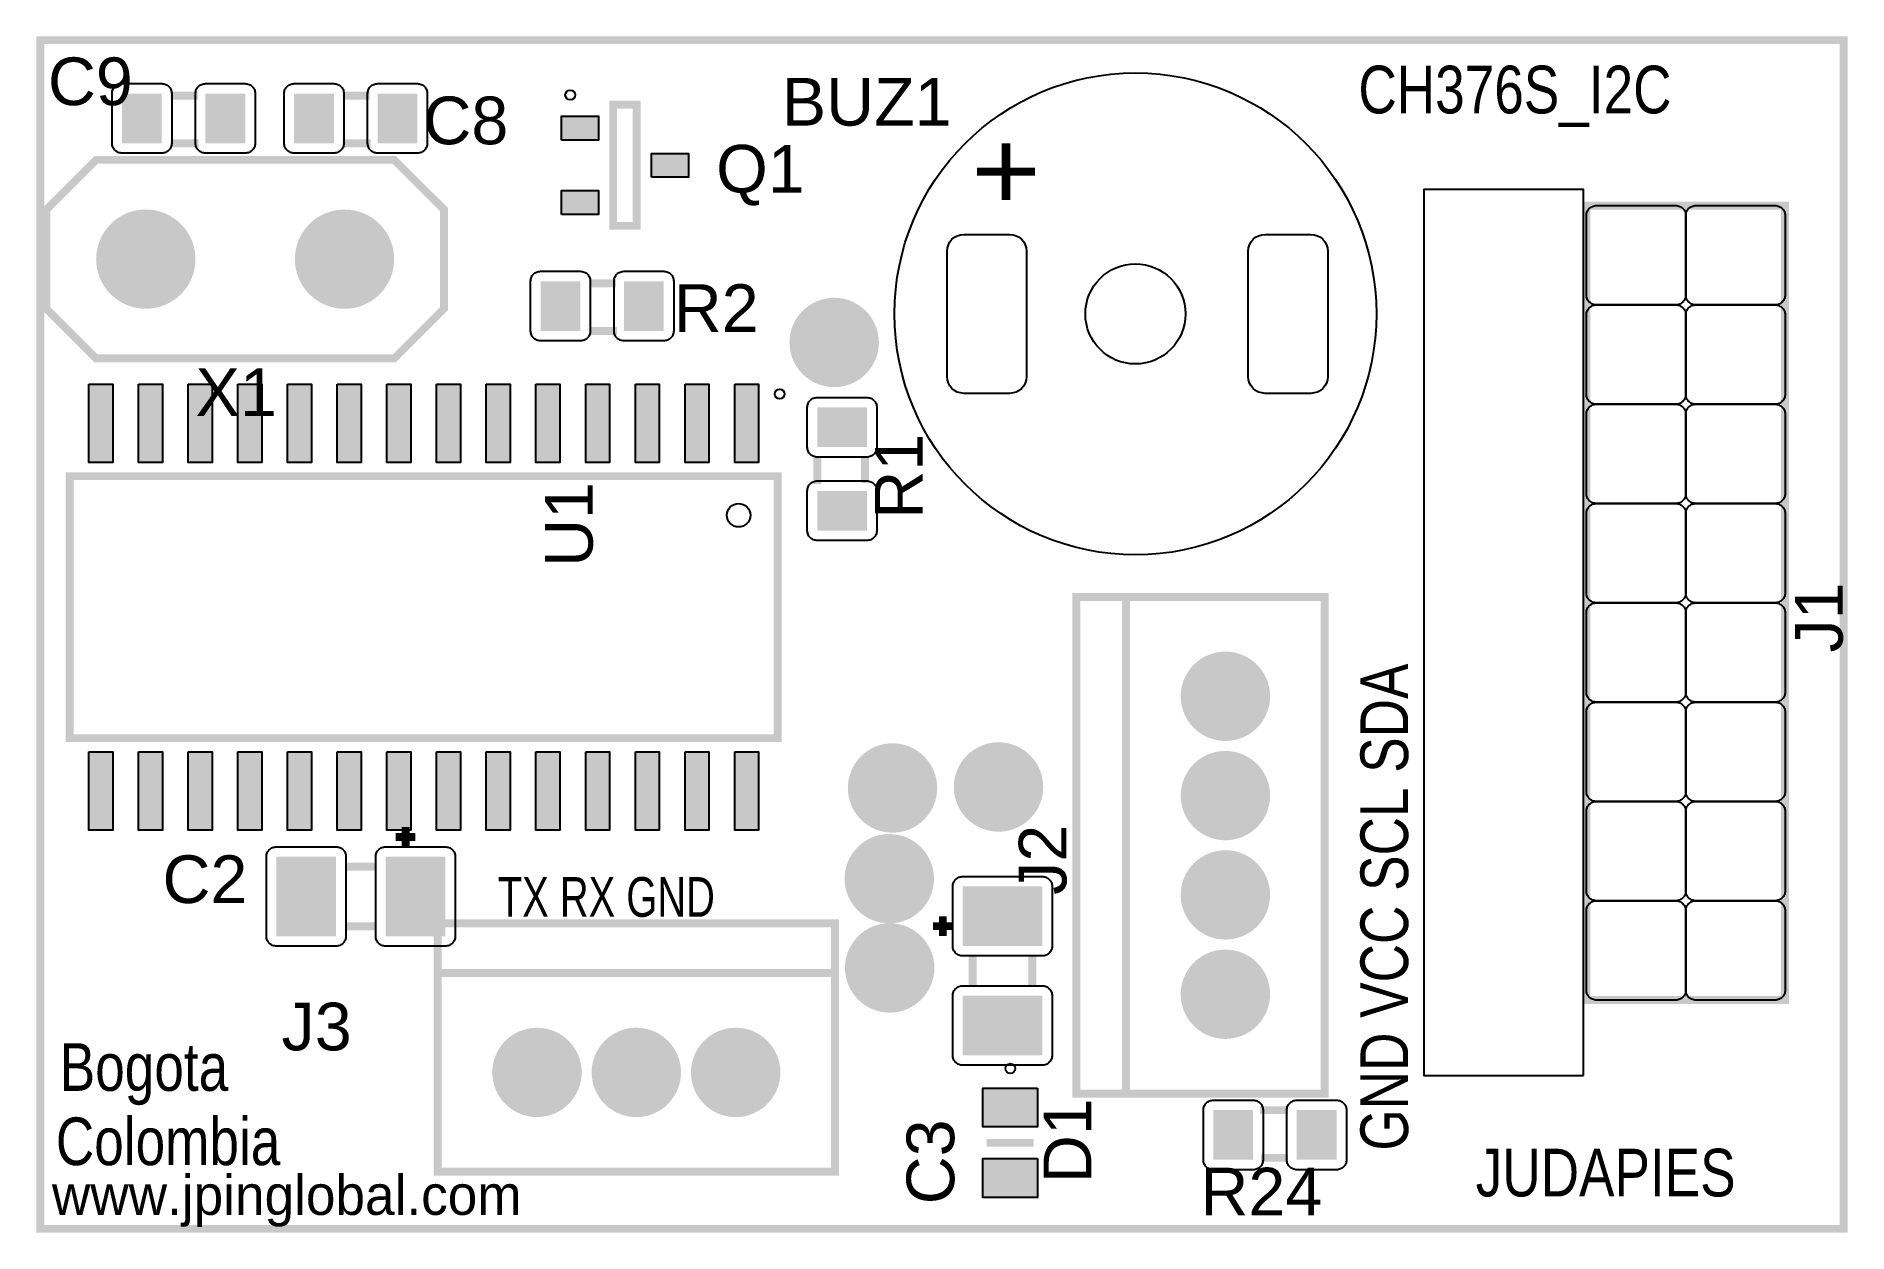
# Model space of a CAD drawing. Header units: inches. Extents: x -0.91 to 0.91, y -0.6 to 0.6.
import ezdxf

# ---------------------------------------------------------------- set-up
doc = ezdxf.new("R2010")
doc.units = ezdxf.units.IN
doc.layers.get('0').update_dxf_attribs({"linetype": 'CONTINUOUS'})

msp = doc.modelspace()

# ---------------------------------------------------------------- texts
for s, height, width, p in [('C9', 0.048, 1.041667, (-0.900402, 0.533)), ('C9', 0.048, 1.041667, (-0.900402, 0.533)), ('C9', 0.048, 1.041667, (-0.900402, 0.533)), ('CH376S_I2C', 0.048, 0.833333, (0.418622, 0.52474)), ('CH376S_I2C', 0.048, 0.833333, (0.418622, 0.52474)), ('CH376S_I2C', 0.048, 0.833333, (0.418622, 0.52474)), ('BUZ1', 0.048, 1.041667, (-0.161693, 0.512408)), ('BUZ1', 0.048, 1.041667, (-0.161693, 0.512408)), ('BUZ1', 0.048, 1.041667, (-0.161693, 0.512408)), ('C8', 0.048, 1.041667, (-0.522449, 0.49363)), ('C8', 0.048, 1.041667, (-0.522449, 0.49363)), ('C8', 0.048, 1.041667, (-0.522449, 0.49363)), ('Q1', 0.048, 1.041667, (-0.227835, 0.444976)), ('Q1', 0.048, 1.041667, (-0.227835, 0.444976)), ('Q1', 0.048, 1.041667, (-0.227835, 0.444976)), ('+', 0.08, 1.125, (0.028858, 0.427323)), ('+', 0.08, 1.125, (0.028858, 0.427323)), ('+', 0.08, 1.125, (0.028858, 0.427323)), ('R2', 0.048, 1.041667, (-0.27048, 0.304654)), ('R2', 0.048, 1.041667, (-0.27048, 0.304654)), ('R2', 0.048, 1.041667, (-0.27048, 0.304654)), ('X1', 0.048, 1.041667, (-0.75185, 0.219953)), ('X1', 0.048, 1.041667, (-0.75185, 0.219953)), ('X1', 0.048, 1.041667, (-0.75185, 0.219953)), ('C2', 0.048, 1.041667, (-0.785039, -0.270394)), ('C2', 0.048, 1.041667, (-0.785039, -0.270394)), ('C2', 0.048, 1.041667, (-0.785039, -0.270394)), ('TX RX GND', 0.04, 0.75, (-0.44752, -0.284265)), ('TX RX GND', 0.04, 0.75, (-0.44752, -0.284265)), ('TX RX GND', 0.04, 0.75, (-0.44752, -0.284265)), ('J3', 0.048, 1.041667, (-0.665236, -0.41874)), ('J3', 0.048, 1.041667, (-0.665236, -0.41874)), ('J3', 0.048, 1.041667, (-0.665236, -0.41874)), ('Bogota', 0.048, 0.833333, (-0.888465, -0.459512)), ('Bogota', 0.048, 0.833333, (-0.888465, -0.459512)), ('Bogota', 0.048, 0.833333, (-0.888465, -0.459512)), ('Colombia', 0.048, 0.833333, (-0.892402, -0.534315)), ('Colombia', 0.048, 0.833333, (-0.892402, -0.534315)), ('Colombia', 0.048, 0.833333, (-0.892402, -0.534315)), ('JUDAPIES', 0.048, 0.833333, (0.536732, -0.565811)), ('JUDAPIES', 0.048, 0.833333, (0.536732, -0.565811)), ('JUDAPIES', 0.048, 0.833333, (0.536732, -0.565811)), ('R24', 0.048, 1.041667, (0.259638, -0.584937)), ('R24', 0.048, 1.041667, (0.259638, -0.584937)), ('R24', 0.048, 1.041667, (0.259638, -0.584937))]:
    msp.add_text(s, height=height, dxfattribs=dict(width=width)).set_placement(p)
for s, width, p in [('R1', 1.041667, (-0.020063, 0.116661)), ('R1', 1.041667, (-0.020063, 0.116661)), ('R1', 1.041667, (-0.020063, 0.116661)), ('U1', 1.041667, (-0.351984, 0.06811)), ('U1', 1.041667, (-0.351984, 0.06811)), ('U1', 1.041667, (-0.351984, 0.06811)), ('J1', 1.041667, (0.90615, -0.01811)), ('J1', 1.041667, (0.90615, -0.01811)), ('J1', 1.041667, (0.90615, -0.01811)), ('GND VCC SCL SDA', 0.833333, (0.468685, -0.519685)), ('GND VCC SCL SDA', 0.833333, (0.468685, -0.519685)), ('GND VCC SCL SDA', 0.833333, (0.468685, -0.519685)), ('J2', 1.041667, (0.124764, -0.262205)), ('J2', 1.041667, (0.124764, -0.262205)), ('J2', 1.041667, (0.124764, -0.262205)), ('D1', 1.041667, (0.149787, -0.552461)), ('D1', 1.041667, (0.149787, -0.552461)), ('D1', 1.041667, (0.149787, -0.552461)), ('C3', 1.041667, (0.01185, -0.57374)), ('C3', 1.041667, (0.01185, -0.57374)), ('C3', 1.041667, (0.01185, -0.57374))]:
    msp.add_text(s, height=0.048, rotation=90, dxfattribs=dict(width=width)).set_placement(p)
msp.add_text('www.jpinglobal.com', height=0.04).set_placement((-0.896339, -0.58437))
msp.add_text('www.jpinglobal.com', height=0.04).set_placement((-0.896339, -0.58437))
msp.add_text('www.jpinglobal.com', height=0.04).set_placement((-0.896339, -0.58437))

# ---------------------------------------------------------------- blocks, each defined once
blk = doc.blocks.new('RPAD')
blk.add_trace([(-0.5, -0.5), (-0.5, 0.5), (0.5, -0.5), (0.5, 0.5)])
blk = doc.blocks.new('EPAD')
at = {"const_width": 0.5}
blk.add_lwpolyline([(-0.25, 0, 1), (0.25, 0, 1)], format="xyb", close=True, dxfattribs=at)

# ---------------------------------------------------------------- linework, layer by layer
for points, const_width in [([(-0.90815, -0.598425), (0.907189, -0.598425), (0.907189, 0.598425), (-0.90815, 0.598425), (-0.90815, -0.598425)], 0.008), ([(-0.90815, -0.598425), (0.907189, -0.598425), (0.907189, 0.598425), (-0.90815, 0.598425), (-0.90815, -0.598425)], 0.008), ([(-0.90815, -0.598425), (0.907189, -0.598425), (0.907189, 0.598425), (-0.90815, 0.598425), (-0.90815, -0.598425)], 0.008), ([(-0.776787, 0.542685), (-0.749787, 0.542685)], 0.008), ([(-0.776787, 0.542685), (-0.749787, 0.542685)], 0.008), ([(-0.776787, 0.542685), (-0.749787, 0.542685)], 0.008), ([(-0.603559, 0.542685), (-0.576559, 0.542685)], 0.008), ([(-0.603559, 0.542685), (-0.576559, 0.542685)], 0.008), ([(-0.603559, 0.542685), (-0.576559, 0.542685)], 0.008), ([(-0.331378, 0.411417), (-0.307756, 0.411417), (-0.307756, 0.533465), (-0.331378, 0.533465), (-0.331378, 0.411417)], 0.007874), ([(-0.331378, 0.411417), (-0.307756, 0.411417), (-0.307756, 0.533465), (-0.331378, 0.533465), (-0.331378, 0.411417)], 0.007874), ([(-0.331378, 0.411417), (-0.307756, 0.411417), (-0.307756, 0.533465), (-0.331378, 0.533465), (-0.331378, 0.411417)], 0.007874), ([(-0.776787, 0.494685), (-0.748787, 0.494685)], 0.008), ([(-0.776787, 0.494685), (-0.748787, 0.494685)], 0.008), ([(-0.776787, 0.494685), (-0.748787, 0.494685)], 0.008), ([(-0.603559, 0.494685), (-0.575559, 0.494685)], 0.008), ([(-0.603559, 0.494685), (-0.575559, 0.494685)], 0.008), ([(-0.603559, 0.494685), (-0.575559, 0.494685)], 0.008), ([(-0.55185, 0.277953), (-0.85185, 0.277953), (-0.90185, 0.327953), (-0.90185, 0.427953), (-0.85185, 0.477953), (-0.55185, 0.477953), (-0.50185, 0.427953), (-0.50185, 0.327953), (-0.55185, 0.277953)], 0.008), ([(-0.55185, 0.277953), (-0.85185, 0.277953), (-0.90185, 0.327953), (-0.90185, 0.427953), (-0.85185, 0.477953), (-0.55185, 0.477953), (-0.50185, 0.427953), (-0.50185, 0.327953), (-0.55185, 0.277953)], 0.008), ([(-0.55185, 0.277953), (-0.85185, 0.277953), (-0.90185, 0.327953), (-0.90185, 0.427953), (-0.85185, 0.477953), (-0.55185, 0.477953), (-0.50185, 0.427953), (-0.50185, 0.327953), (-0.55185, 0.277953)], 0.008), ([(0.64815, -0.36811), (0.84815, -0.36811), (0.84815, 0.43189), (0.64815, 0.43189), (0.64815, -0.36811)], 0.008), ([(0.64815, -0.36811), (0.84815, -0.36811), (0.84815, 0.43189), (0.64815, 0.43189), (0.64815, -0.36811)], 0.008), ([(0.64815, -0.36811), (0.84815, -0.36811), (0.84815, 0.43189), (0.64815, 0.43189), (0.64815, -0.36811)], 0.008), ([(-0.355528, 0.353709), (-0.328528, 0.353709)], 0.008), ([(-0.355528, 0.353709), (-0.328528, 0.353709)], 0.008), ([(-0.355528, 0.353709), (-0.328528, 0.353709)], 0.008), ([(-0.355528, 0.305709), (-0.327528, 0.305709)], 0.008), ([(-0.355528, 0.305709), (-0.327528, 0.305709)], 0.008), ([(-0.355528, 0.305709), (-0.327528, 0.305709)], 0.008), ([(-0.126063, 0.179661), (-0.126063, 0.151661)], 0.008), ([(-0.126063, 0.179661), (-0.126063, 0.151661)], 0.008), ([(-0.126063, 0.179661), (-0.126063, 0.151661)], 0.008), ([(-0.078063, 0.179661), (-0.078063, 0.152661)], 0.008), ([(-0.078063, 0.179661), (-0.078063, 0.152661)], 0.008), ([(-0.078063, 0.179661), (-0.078063, 0.152661)], 0.008), ([(-0.878425, 0.159449), (-0.878425, -0.104331), (-0.165827, -0.104331), (-0.165827, 0.159449), (-0.878425, 0.159449)], 0.007874), ([(-0.878425, 0.159449), (-0.878425, -0.104331), (-0.165827, -0.104331), (-0.165827, 0.159449), (-0.878425, 0.159449)], 0.007874), ([(-0.878425, 0.159449), (-0.878425, -0.104331), (-0.165827, -0.104331), (-0.165827, 0.159449), (-0.878425, 0.159449)], 0.007874), ([(0.134764, -0.462205), (0.384764, -0.462205), (0.384764, 0.037795), (0.134764, 0.037795), (0.134764, -0.462205)], 0.008), ([(0.134764, -0.462205), (0.384764, -0.462205), (0.384764, 0.037795), (0.134764, 0.037795), (0.134764, -0.462205)], 0.008), ([(0.134764, -0.462205), (0.384764, -0.462205), (0.384764, 0.037795), (0.134764, 0.037795), (0.134764, -0.462205)], 0.008), ([(0.184764, -0.462205), (0.184764, 0.037795)], 0.008), ([(0.184764, -0.462205), (0.184764, 0.037795)], 0.008), ([(0.184764, -0.462205), (0.184764, 0.037795)], 0.008), ([(-0.550433, -0.20378), (-0.530433, -0.20378)], 0.008), ([(-0.550433, -0.20378), (-0.530433, -0.20378)], 0.008), ([(-0.550433, -0.20378), (-0.530433, -0.20378)], 0.008), ([(-0.540433, -0.19378), (-0.540433, -0.21378)], 0.008), ([(-0.540433, -0.19378), (-0.540433, -0.21378)], 0.008), ([(-0.540433, -0.19378), (-0.540433, -0.21378)], 0.008), ([(-0.600433, -0.23378), (-0.570433, -0.23378)], 0.008), ([(-0.600433, -0.23378), (-0.570433, -0.23378)], 0.008), ([(-0.600433, -0.23378), (-0.570433, -0.23378)], 0.008), ([(-0.600433, -0.29378), (-0.570433, -0.29378)], 0.008), ([(-0.600433, -0.29378), (-0.570433, -0.29378)], 0.008), ([(-0.600433, -0.29378), (-0.570433, -0.29378)], 0.008), ([(-0.50815, -0.540945), (-0.10815, -0.540945), (-0.10815, -0.290945), (-0.50815, -0.290945), (-0.50815, -0.540945)], 0.008), ([(-0.50815, -0.540945), (-0.10815, -0.540945), (-0.10815, -0.290945), (-0.50815, -0.290945), (-0.50815, -0.540945)], 0.008), ([(-0.50815, -0.540945), (-0.10815, -0.540945), (-0.10815, -0.290945), (-0.50815, -0.290945), (-0.50815, -0.540945)], 0.008), ([(-0.009646, -0.293701), (0.010354, -0.293701)], 0.008), ([(-0.009646, -0.293701), (0.010354, -0.293701)], 0.008), ([(-0.009646, -0.293701), (0.010354, -0.293701)], 0.008), ([(0.000354, -0.303701), (0.000354, -0.283701)], 0.008), ([(0.000354, -0.303701), (0.000354, -0.283701)], 0.008), ([(0.000354, -0.303701), (0.000354, -0.283701)], 0.008), ([(0.030354, -0.353701), (0.030354, -0.323701)], 0.008), ([(0.030354, -0.353701), (0.030354, -0.323701)], 0.008), ([(0.030354, -0.353701), (0.030354, -0.323701)], 0.008), ([(0.090354, -0.353701), (0.090354, -0.323701)], 0.008), ([(0.090354, -0.353701), (0.090354, -0.323701)], 0.008), ([(0.090354, -0.353701), (0.090354, -0.323701)], 0.008), ([(-0.50815, -0.340945), (-0.10815, -0.340945)], 0.008), ([(-0.50815, -0.340945), (-0.10815, -0.340945)], 0.008), ([(-0.50815, -0.340945), (-0.10815, -0.340945)], 0.008), ([(0.347638, -0.478937), (0.319638, -0.478937)], 0.008), ([(0.347638, -0.478937), (0.319638, -0.478937)], 0.008), ([(0.347638, -0.478937), (0.319638, -0.478937)], 0.008), ([(0.09185, -0.511811), (0.044606, -0.511811)], 0.007874), ([(0.09185, -0.511811), (0.044606, -0.511811)], 0.007874), ([(0.09185, -0.511811), (0.044606, -0.511811)], 0.007874), ([(0.347638, -0.526937), (0.320638, -0.526937)], 0.008), ([(0.347638, -0.526937), (0.320638, -0.526937)], 0.008), ([(0.347638, -0.526937), (0.320638, -0.526937)], 0.008)]:
    msp.add_lwpolyline(points, dxfattribs=dict(const_width=const_width))
for points in [[(-0.825787, 0.554685), (-0.785787, 0.554685), (-0.784748, 0.554635), (-0.783743, 0.554486), (-0.782776, 0.554244), (-0.781852, 0.553913), (-0.780976, 0.553499), (-0.780152, 0.553004), (-0.779384, 0.552435), (-0.778678, 0.551794), (-0.778038, 0.551088), (-0.777469, 0.550321), (-0.776974, 0.549497), (-0.776559, 0.54862), (-0.776228, 0.547696), (-0.775986, 0.54673), (-0.775838, 0.545724), (-0.775787, 0.544685), (-0.775787, 0.494685), (-0.775838, 0.493646), (-0.775986, 0.492641), (-0.776228, 0.491674), (-0.776559, 0.49075), (-0.776974, 0.489873), (-0.777469, 0.489049), (-0.778038, 0.488282), (-0.778678, 0.487576), (-0.779384, 0.486935), (-0.780152, 0.486366), (-0.780976, 0.485871), (-0.781852, 0.485457), (-0.782776, 0.485126), (-0.783743, 0.484884), (-0.784748, 0.484735), (-0.785787, 0.484685), (-0.825787, 0.484685), (-0.826827, 0.484735), (-0.827832, 0.484884), (-0.828799, 0.485126), (-0.829723, 0.485457), (-0.830599, 0.485871), (-0.831423, 0.486366), (-0.832191, 0.486935), (-0.832897, 0.487576), (-0.833537, 0.488282), (-0.834106, 0.489049), (-0.834601, 0.489873), (-0.835016, 0.49075), (-0.835346, 0.491674), (-0.835589, 0.492641), (-0.835737, 0.493646), (-0.835787, 0.494685), (-0.835787, 0.544685), (-0.835737, 0.545724), (-0.835589, 0.54673), (-0.835346, 0.547696), (-0.835016, 0.54862), (-0.834601, 0.549497), (-0.834106, 0.550321), (-0.833537, 0.551088), (-0.832897, 0.551794), (-0.832191, 0.552435), (-0.831423, 0.553004), (-0.830599, 0.553499), (-0.829723, 0.553913), (-0.828799, 0.554244), (-0.827832, 0.554486), (-0.826827, 0.554635), (-0.825787, 0.554685)], [(-0.741787, 0.554685), (-0.701787, 0.554685), (-0.700748, 0.554635), (-0.699743, 0.554486), (-0.698776, 0.554244), (-0.697852, 0.553913), (-0.696976, 0.553499), (-0.696152, 0.553004), (-0.695384, 0.552435), (-0.694678, 0.551794), (-0.694038, 0.551088), (-0.693469, 0.550321), (-0.692974, 0.549497), (-0.692559, 0.54862), (-0.692228, 0.547696), (-0.691986, 0.54673), (-0.691838, 0.545724), (-0.691787, 0.544685), (-0.691787, 0.494685), (-0.691838, 0.493646), (-0.691986, 0.492641), (-0.692228, 0.491674), (-0.692559, 0.49075), (-0.692974, 0.489873), (-0.693469, 0.489049), (-0.694038, 0.488282), (-0.694678, 0.487576), (-0.695384, 0.486935), (-0.696152, 0.486366), (-0.696976, 0.485871), (-0.697852, 0.485457), (-0.698776, 0.485126), (-0.699743, 0.484884), (-0.700748, 0.484735), (-0.701787, 0.484685), (-0.741787, 0.484685), (-0.742827, 0.484735), (-0.743832, 0.484884), (-0.744799, 0.485126), (-0.745723, 0.485457), (-0.746599, 0.485871), (-0.747423, 0.486366), (-0.748191, 0.486935), (-0.748897, 0.487576), (-0.749537, 0.488282), (-0.750106, 0.489049), (-0.750601, 0.489873), (-0.751016, 0.49075), (-0.751346, 0.491674), (-0.751589, 0.492641), (-0.751737, 0.493646), (-0.751787, 0.494685), (-0.751787, 0.544685), (-0.751737, 0.545724), (-0.751589, 0.54673), (-0.751346, 0.547696), (-0.751016, 0.54862), (-0.750601, 0.549497), (-0.750106, 0.550321), (-0.749537, 0.551088), (-0.748897, 0.551794), (-0.748191, 0.552435), (-0.747423, 0.553004), (-0.746599, 0.553499), (-0.745723, 0.553913), (-0.744799, 0.554244), (-0.743832, 0.554486), (-0.742827, 0.554635), (-0.741787, 0.554685)], [(-0.652559, 0.554685), (-0.612559, 0.554685), (-0.61152, 0.554635), (-0.610515, 0.554486), (-0.609548, 0.554244), (-0.608624, 0.553913), (-0.607747, 0.553499), (-0.606923, 0.553004), (-0.606156, 0.552435), (-0.60545, 0.551794), (-0.604809, 0.551088), (-0.60424, 0.550321), (-0.603746, 0.549497), (-0.603331, 0.54862), (-0.603, 0.547696), (-0.602758, 0.54673), (-0.602609, 0.545724), (-0.602559, 0.544685), (-0.602559, 0.494685), (-0.602609, 0.493646), (-0.602758, 0.492641), (-0.603, 0.491674), (-0.603331, 0.49075), (-0.603746, 0.489873), (-0.60424, 0.489049), (-0.604809, 0.488282), (-0.60545, 0.487576), (-0.606156, 0.486935), (-0.606923, 0.486366), (-0.607747, 0.485871), (-0.608624, 0.485457), (-0.609548, 0.485126), (-0.610515, 0.484884), (-0.61152, 0.484735), (-0.612559, 0.484685), (-0.652559, 0.484685), (-0.653598, 0.484735), (-0.654604, 0.484884), (-0.65557, 0.485126), (-0.656494, 0.485457), (-0.657371, 0.485871), (-0.658195, 0.486366), (-0.658963, 0.486935), (-0.659669, 0.487576), (-0.660309, 0.488282), (-0.660878, 0.489049), (-0.661372, 0.489873), (-0.661787, 0.49075), (-0.662118, 0.491674), (-0.66236, 0.492641), (-0.662509, 0.493646), (-0.662559, 0.494685), (-0.662559, 0.544685), (-0.662509, 0.545724), (-0.66236, 0.54673), (-0.662118, 0.547696), (-0.661787, 0.54862), (-0.661372, 0.549497), (-0.660878, 0.550321), (-0.660309, 0.551088), (-0.659669, 0.551794), (-0.658963, 0.552435), (-0.658195, 0.553004), (-0.657371, 0.553499), (-0.656494, 0.553913), (-0.65557, 0.554244), (-0.654604, 0.554486), (-0.653598, 0.554635), (-0.652559, 0.554685)], [(-0.568559, 0.554685), (-0.528559, 0.554685), (-0.52752, 0.554635), (-0.526515, 0.554486), (-0.525548, 0.554244), (-0.524624, 0.553913), (-0.523747, 0.553499), (-0.522923, 0.553004), (-0.522156, 0.552435), (-0.52145, 0.551794), (-0.520809, 0.551088), (-0.52024, 0.550321), (-0.519746, 0.549497), (-0.519331, 0.54862), (-0.519, 0.547696), (-0.518758, 0.54673), (-0.518609, 0.545724), (-0.518559, 0.544685), (-0.518559, 0.494685), (-0.518609, 0.493646), (-0.518758, 0.492641), (-0.519, 0.491674), (-0.519331, 0.49075), (-0.519746, 0.489873), (-0.52024, 0.489049), (-0.520809, 0.488282), (-0.52145, 0.487576), (-0.522156, 0.486935), (-0.522923, 0.486366), (-0.523747, 0.485871), (-0.524624, 0.485457), (-0.525548, 0.485126), (-0.526515, 0.484884), (-0.52752, 0.484735), (-0.528559, 0.484685), (-0.568559, 0.484685), (-0.569598, 0.484735), (-0.570604, 0.484884), (-0.57157, 0.485126), (-0.572494, 0.485457), (-0.573371, 0.485871), (-0.574195, 0.486366), (-0.574963, 0.486935), (-0.575669, 0.487576), (-0.576309, 0.488282), (-0.576878, 0.489049), (-0.577372, 0.489873), (-0.577787, 0.49075), (-0.578118, 0.491674), (-0.57836, 0.492641), (-0.578509, 0.493646), (-0.578559, 0.494685), (-0.578559, 0.544685), (-0.578509, 0.545724), (-0.57836, 0.54673), (-0.578118, 0.547696), (-0.577787, 0.54862), (-0.577372, 0.549497), (-0.576878, 0.550321), (-0.576309, 0.551088), (-0.575669, 0.551794), (-0.574963, 0.552435), (-0.574195, 0.553004), (-0.573371, 0.553499), (-0.572494, 0.553913), (-0.57157, 0.554244), (-0.570604, 0.554486), (-0.569598, 0.554635), (-0.568559, 0.554685)], [(-0.383343, 0.497843), (-0.383343, 0.521843), (-0.346343, 0.521843), (-0.346343, 0.497843), (-0.383343, 0.497843)], [(-0.292791, 0.460441), (-0.292791, 0.484441), (-0.255791, 0.484441), (-0.255791, 0.460441), (-0.292791, 0.460441)], [(-0.383343, 0.423039), (-0.383343, 0.447039), (-0.346343, 0.447039), (-0.346343, 0.423039), (-0.383343, 0.423039)], [(0.74815, 0.42189), (0.74815, 0.34189), (0.748099, 0.34085), (0.747951, 0.339845), (0.747709, 0.338878), (0.747378, 0.337954), (0.746963, 0.337078), (0.746469, 0.336254), (0.745899, 0.335486), (0.745259, 0.33478), (0.744553, 0.33414), (0.743785, 0.333571), (0.742961, 0.333076), (0.742085, 0.332661), (0.741161, 0.332331), (0.740194, 0.332089), (0.739189, 0.33194), (0.73815, 0.33189), (0.65815, 0.33189), (0.65711, 0.33194), (0.656105, 0.332089), (0.655138, 0.332331), (0.654214, 0.332661), (0.653338, 0.333076), (0.652514, 0.333571), (0.651746, 0.33414), (0.65104, 0.33478), (0.6504, 0.335486), (0.649831, 0.336254), (0.649336, 0.337078), (0.648921, 0.337954), (0.648591, 0.338878), (0.648348, 0.339845), (0.6482, 0.34085), (0.64815, 0.34189), (0.64815, 0.42189), (0.6482, 0.422929), (0.648348, 0.423934), (0.648591, 0.424901), (0.648921, 0.425825), (0.649336, 0.426702), (0.649831, 0.427526), (0.6504, 0.428293), (0.65104, 0.428999), (0.651746, 0.429639), (0.652514, 0.430209), (0.653338, 0.430703), (0.654214, 0.431118), (0.655138, 0.431449), (0.656105, 0.431691), (0.65711, 0.431839), (0.65815, 0.43189), (0.73815, 0.43189), (0.739189, 0.431839), (0.740194, 0.431691), (0.741161, 0.431449), (0.742085, 0.431118), (0.742961, 0.430703), (0.743785, 0.430209), (0.744553, 0.429639), (0.745259, 0.428999), (0.745899, 0.428293), (0.746469, 0.427526), (0.746963, 0.426702), (0.747378, 0.425825), (0.747709, 0.424901), (0.747951, 0.423934), (0.748099, 0.422929), (0.74815, 0.42189)], [(0.84815, 0.42189), (0.84815, 0.34189), (0.848099, 0.34085), (0.847951, 0.339845), (0.847709, 0.338878), (0.847378, 0.337954), (0.846963, 0.337078), (0.846469, 0.336254), (0.845899, 0.335486), (0.845259, 0.33478), (0.844553, 0.33414), (0.843785, 0.333571), (0.842961, 0.333076), (0.842085, 0.332661), (0.841161, 0.332331), (0.840194, 0.332089), (0.839189, 0.33194), (0.83815, 0.33189), (0.75815, 0.33189), (0.75711, 0.33194), (0.756105, 0.332089), (0.755138, 0.332331), (0.754214, 0.332661), (0.753338, 0.333076), (0.752514, 0.333571), (0.751746, 0.33414), (0.75104, 0.33478), (0.7504, 0.335486), (0.749831, 0.336254), (0.749336, 0.337078), (0.748921, 0.337954), (0.748591, 0.338878), (0.748348, 0.339845), (0.7482, 0.34085), (0.74815, 0.34189), (0.74815, 0.42189), (0.7482, 0.422929), (0.748348, 0.423934), (0.748591, 0.424901), (0.748921, 0.425825), (0.749336, 0.426702), (0.749831, 0.427526), (0.7504, 0.428293), (0.75104, 0.428999), (0.751746, 0.429639), (0.752514, 0.430209), (0.753338, 0.430703), (0.754214, 0.431118), (0.755138, 0.431449), (0.756105, 0.431691), (0.75711, 0.431839), (0.75815, 0.43189), (0.83815, 0.43189), (0.839189, 0.431839), (0.840194, 0.431691), (0.841161, 0.431449), (0.842085, 0.431118), (0.842961, 0.430703), (0.843785, 0.430209), (0.844553, 0.429639), (0.845259, 0.428999), (0.845899, 0.428293), (0.846469, 0.427526), (0.846963, 0.426702), (0.847378, 0.425825), (0.847709, 0.424901), (0.847951, 0.423934), (0.848099, 0.422929), (0.84815, 0.42189)], [(0.021606, 0.402835), (0.067606, 0.402835), (0.071082, 0.402496), (0.074296, 0.401523), (0.077187, 0.399977), (0.079692, 0.39792), (0.081749, 0.395416), (0.083295, 0.392525), (0.084268, 0.389311), (0.084606, 0.385835), (0.084606, 0.259835), (0.084268, 0.256359), (0.083295, 0.253144), (0.081749, 0.250254), (0.079692, 0.247749), (0.077187, 0.245692), (0.074296, 0.244146), (0.071082, 0.243173), (0.067606, 0.242835), (0.021606, 0.242835), (0.01813, 0.243173), (0.014916, 0.244146), (0.012025, 0.245692), (0.00952, 0.247749), (0.007464, 0.250254), (0.005918, 0.253144), (0.004944, 0.256359), (0.004606, 0.259835), (0.004606, 0.385835), (0.004944, 0.389311), (0.005918, 0.392525), (0.007464, 0.395416), (0.00952, 0.39792), (0.012025, 0.399977), (0.014916, 0.401523), (0.01813, 0.402496), (0.021606, 0.402835)], [(0.324756, 0.402835), (0.370756, 0.402835), (0.374232, 0.402496), (0.377446, 0.401523), (0.380337, 0.399977), (0.382842, 0.39792), (0.384898, 0.395416), (0.386444, 0.392525), (0.387418, 0.389311), (0.387756, 0.385835), (0.387756, 0.259835), (0.387418, 0.256359), (0.386444, 0.253144), (0.384898, 0.250254), (0.382842, 0.247749), (0.380337, 0.245692), (0.377446, 0.244146), (0.374232, 0.243173), (0.370756, 0.242835), (0.324756, 0.242835), (0.32128, 0.243173), (0.318066, 0.244146), (0.315175, 0.245692), (0.31267, 0.247749), (0.310613, 0.250254), (0.309067, 0.253144), (0.308094, 0.256359), (0.307756, 0.259835), (0.307756, 0.385835), (0.308094, 0.389311), (0.309067, 0.392525), (0.310613, 0.395416), (0.31267, 0.39792), (0.315175, 0.399977), (0.318066, 0.401523), (0.32128, 0.402496), (0.324756, 0.402835)], [(-0.404528, 0.365709), (-0.364528, 0.365709), (-0.363488, 0.365658), (-0.362483, 0.36551), (-0.361516, 0.365268), (-0.360592, 0.364937), (-0.359716, 0.364522), (-0.358892, 0.364028), (-0.358124, 0.363458), (-0.357418, 0.362818), (-0.356778, 0.362112), (-0.356209, 0.361344), (-0.355714, 0.36052), (-0.355299, 0.359644), (-0.354969, 0.35872), (-0.354726, 0.357753), (-0.354578, 0.356748), (-0.354528, 0.355709), (-0.354528, 0.305709), (-0.354578, 0.304669), (-0.354726, 0.303664), (-0.354969, 0.302697), (-0.355299, 0.301773), (-0.355714, 0.300897), (-0.356209, 0.300073), (-0.356778, 0.299306), (-0.357418, 0.298599), (-0.358124, 0.297959), (-0.358892, 0.29739), (-0.359716, 0.296895), (-0.360592, 0.29648), (-0.361516, 0.29615), (-0.362483, 0.295907), (-0.363488, 0.295759), (-0.364528, 0.295709), (-0.404528, 0.295709), (-0.405567, 0.295759), (-0.406572, 0.295907), (-0.407539, 0.29615), (-0.408463, 0.29648), (-0.409339, 0.296895), (-0.410163, 0.29739), (-0.410931, 0.297959), (-0.411637, 0.298599), (-0.412277, 0.299306), (-0.412846, 0.300073), (-0.413341, 0.300897), (-0.413756, 0.301773), (-0.414087, 0.302697), (-0.414329, 0.303664), (-0.414477, 0.304669), (-0.414528, 0.305709), (-0.414528, 0.355709), (-0.414477, 0.356748), (-0.414329, 0.357753), (-0.414087, 0.35872), (-0.413756, 0.359644), (-0.413341, 0.36052), (-0.412846, 0.361344), (-0.412277, 0.362112), (-0.411637, 0.362818), (-0.410931, 0.363458), (-0.410163, 0.364028), (-0.409339, 0.364522), (-0.408463, 0.364937), (-0.407539, 0.365268), (-0.406572, 0.36551), (-0.405567, 0.365658), (-0.404528, 0.365709)], [(-0.320528, 0.365709), (-0.280528, 0.365709), (-0.279488, 0.365658), (-0.278483, 0.36551), (-0.277516, 0.365268), (-0.276592, 0.364937), (-0.275716, 0.364522), (-0.274892, 0.364028), (-0.274124, 0.363458), (-0.273418, 0.362818), (-0.272778, 0.362112), (-0.272209, 0.361344), (-0.271714, 0.36052), (-0.271299, 0.359644), (-0.270969, 0.35872), (-0.270726, 0.357753), (-0.270578, 0.356748), (-0.270528, 0.355709), (-0.270528, 0.305709), (-0.270578, 0.304669), (-0.270726, 0.303664), (-0.270969, 0.302697), (-0.271299, 0.301773), (-0.271714, 0.300897), (-0.272209, 0.300073), (-0.272778, 0.299306), (-0.273418, 0.298599), (-0.274124, 0.297959), (-0.274892, 0.29739), (-0.275716, 0.296895), (-0.276592, 0.29648), (-0.277516, 0.29615), (-0.278483, 0.295907), (-0.279488, 0.295759), (-0.280528, 0.295709), (-0.320528, 0.295709), (-0.321567, 0.295759), (-0.322572, 0.295907), (-0.323539, 0.29615), (-0.324463, 0.29648), (-0.325339, 0.296895), (-0.326163, 0.29739), (-0.326931, 0.297959), (-0.327637, 0.298599), (-0.328277, 0.299306), (-0.328846, 0.300073), (-0.329341, 0.300897), (-0.329756, 0.301773), (-0.330087, 0.302697), (-0.330329, 0.303664), (-0.330477, 0.304669), (-0.330528, 0.305709), (-0.330528, 0.355709), (-0.330477, 0.356748), (-0.330329, 0.357753), (-0.330087, 0.35872), (-0.329756, 0.359644), (-0.329341, 0.36052), (-0.328846, 0.361344), (-0.328277, 0.362112), (-0.327637, 0.362818), (-0.326931, 0.363458), (-0.326163, 0.364028), (-0.325339, 0.364522), (-0.324463, 0.364937), (-0.323539, 0.365268), (-0.322572, 0.36551), (-0.321567, 0.365658), (-0.320528, 0.365709)], [(0.74815, 0.32189), (0.74815, 0.24189), (0.748099, 0.24085), (0.747951, 0.239845), (0.747709, 0.238878), (0.747378, 0.237954), (0.746963, 0.237078), (0.746469, 0.236254), (0.745899, 0.235486), (0.745259, 0.23478), (0.744553, 0.23414), (0.743785, 0.233571), (0.742961, 0.233076), (0.742085, 0.232661), (0.741161, 0.232331), (0.740194, 0.232089), (0.739189, 0.23194), (0.73815, 0.23189), (0.65815, 0.23189), (0.65711, 0.23194), (0.656105, 0.232089), (0.655138, 0.232331), (0.654214, 0.232661), (0.653338, 0.233076), (0.652514, 0.233571), (0.651746, 0.23414), (0.65104, 0.23478), (0.6504, 0.235486), (0.649831, 0.236254), (0.649336, 0.237078), (0.648921, 0.237954), (0.648591, 0.238878), (0.648348, 0.239845), (0.6482, 0.24085), (0.64815, 0.24189), (0.64815, 0.32189), (0.6482, 0.322929), (0.648348, 0.323934), (0.648591, 0.324901), (0.648921, 0.325825), (0.649336, 0.326702), (0.649831, 0.327526), (0.6504, 0.328293), (0.65104, 0.328999), (0.651746, 0.329639), (0.652514, 0.330209), (0.653338, 0.330703), (0.654214, 0.331118), (0.655138, 0.331449), (0.656105, 0.331691), (0.65711, 0.331839), (0.65815, 0.33189), (0.73815, 0.33189), (0.739189, 0.331839), (0.740194, 0.331691), (0.741161, 0.331449), (0.742085, 0.331118), (0.742961, 0.330703), (0.743785, 0.330209), (0.744553, 0.329639), (0.745259, 0.328999), (0.745899, 0.328293), (0.746469, 0.327526), (0.746963, 0.326702), (0.747378, 0.325825), (0.747709, 0.324901), (0.747951, 0.323934), (0.748099, 0.322929), (0.74815, 0.32189)], [(0.84815, 0.32189), (0.84815, 0.24189), (0.848099, 0.24085), (0.847951, 0.239845), (0.847709, 0.238878), (0.847378, 0.237954), (0.846963, 0.237078), (0.846469, 0.236254), (0.845899, 0.235486), (0.845259, 0.23478), (0.844553, 0.23414), (0.843785, 0.233571), (0.842961, 0.233076), (0.842085, 0.232661), (0.841161, 0.232331), (0.840194, 0.232089), (0.839189, 0.23194), (0.83815, 0.23189), (0.75815, 0.23189), (0.75711, 0.23194), (0.756105, 0.232089), (0.755138, 0.232331), (0.754214, 0.232661), (0.753338, 0.233076), (0.752514, 0.233571), (0.751746, 0.23414), (0.75104, 0.23478), (0.7504, 0.235486), (0.749831, 0.236254), (0.749336, 0.237078), (0.748921, 0.237954), (0.748591, 0.238878), (0.748348, 0.239845), (0.7482, 0.24085), (0.74815, 0.24189), (0.74815, 0.32189), (0.7482, 0.322929), (0.748348, 0.323934), (0.748591, 0.324901), (0.748921, 0.325825), (0.749336, 0.326702), (0.749831, 0.327526), (0.7504, 0.328293), (0.75104, 0.328999), (0.751746, 0.329639), (0.752514, 0.330209), (0.753338, 0.330703), (0.754214, 0.331118), (0.755138, 0.331449), (0.756105, 0.331691), (0.75711, 0.331839), (0.75815, 0.33189), (0.83815, 0.33189), (0.839189, 0.331839), (0.840194, 0.331691), (0.841161, 0.331449), (0.842085, 0.331118), (0.842961, 0.330703), (0.843785, 0.330209), (0.844553, 0.329639), (0.845259, 0.328999), (0.845899, 0.328293), (0.846469, 0.327526), (0.846963, 0.326702), (0.847378, 0.325825), (0.847709, 0.324901), (0.847951, 0.323934), (0.848099, 0.322929), (0.84815, 0.32189)], [(-0.859126, 0.252098), (-0.835126, 0.252098), (-0.835126, 0.173098), (-0.859126, 0.173098), (-0.859126, 0.252098)], [(-0.809126, 0.252098), (-0.785126, 0.252098), (-0.785126, 0.173098), (-0.809126, 0.173098), (-0.809126, 0.252098)], [(-0.759126, 0.252098), (-0.735126, 0.252098), (-0.735126, 0.173098), (-0.759126, 0.173098), (-0.759126, 0.252098)], [(-0.709126, 0.252098), (-0.685126, 0.252098), (-0.685126, 0.173098), (-0.709126, 0.173098), (-0.709126, 0.252098)], [(-0.659126, 0.252098), (-0.635126, 0.252098), (-0.635126, 0.173098), (-0.659126, 0.173098), (-0.659126, 0.252098)], [(-0.609126, 0.252098), (-0.585126, 0.252098), (-0.585126, 0.173098), (-0.609126, 0.173098), (-0.609126, 0.252098)], [(-0.559126, 0.252098), (-0.535126, 0.252098), (-0.535126, 0.173098), (-0.559126, 0.173098), (-0.559126, 0.252098)], [(-0.509126, 0.252098), (-0.485126, 0.252098), (-0.485126, 0.173098), (-0.509126, 0.173098), (-0.509126, 0.252098)], [(-0.459126, 0.252098), (-0.435126, 0.252098), (-0.435126, 0.173098), (-0.459126, 0.173098), (-0.459126, 0.252098)], [(-0.409126, 0.252098), (-0.385126, 0.252098), (-0.385126, 0.173098), (-0.409126, 0.173098), (-0.409126, 0.252098)], [(-0.359126, 0.252098), (-0.335126, 0.252098), (-0.335126, 0.173098), (-0.359126, 0.173098), (-0.359126, 0.252098)], [(-0.309126, 0.252098), (-0.285126, 0.252098), (-0.285126, 0.173098), (-0.309126, 0.173098), (-0.309126, 0.252098)], [(-0.259126, 0.252098), (-0.235126, 0.252098), (-0.235126, 0.173098), (-0.259126, 0.173098), (-0.259126, 0.252098)], [(-0.209126, 0.252098), (-0.185126, 0.252098), (-0.185126, 0.173098), (-0.209126, 0.173098), (-0.209126, 0.252098)], [(-0.066063, 0.228661), (-0.066063, 0.188661), (-0.066113, 0.187622), (-0.066262, 0.186617), (-0.066504, 0.18565), (-0.066835, 0.184726), (-0.067249, 0.18385), (-0.067744, 0.183026), (-0.068313, 0.182258), (-0.068954, 0.181552), (-0.06966, 0.180912), (-0.070427, 0.180343), (-0.071251, 0.179848), (-0.072128, 0.179433), (-0.073052, 0.179102), (-0.074019, 0.17886), (-0.075024, 0.178712), (-0.076063, 0.178661), (-0.126063, 0.178661), (-0.127102, 0.178712), (-0.128107, 0.17886), (-0.129074, 0.179102), (-0.129998, 0.179433), (-0.130875, 0.179848), (-0.131699, 0.180343), (-0.132466, 0.180912), (-0.133172, 0.181552), (-0.133813, 0.182258), (-0.134382, 0.183026), (-0.134877, 0.18385), (-0.135291, 0.184726), (-0.135622, 0.18565), (-0.135864, 0.186617), (-0.136013, 0.187622), (-0.136063, 0.188661), (-0.136063, 0.228661), (-0.136013, 0.229701), (-0.135864, 0.230706), (-0.135622, 0.231673), (-0.135291, 0.232597), (-0.134877, 0.233473), (-0.134382, 0.234297), (-0.133813, 0.235065), (-0.133172, 0.235771), (-0.132466, 0.236411), (-0.131699, 0.23698), (-0.130875, 0.237475), (-0.129998, 0.23789), (-0.129074, 0.23822), (-0.128107, 0.238463), (-0.127102, 0.238611), (-0.126063, 0.238661), (-0.076063, 0.238661), (-0.075024, 0.238611), (-0.074019, 0.238463), (-0.073052, 0.23822), (-0.072128, 0.23789), (-0.071251, 0.237475), (-0.070427, 0.23698), (-0.06966, 0.236411), (-0.068954, 0.235771), (-0.068313, 0.235065), (-0.067744, 0.234297), (-0.067249, 0.233473), (-0.066835, 0.232597), (-0.066504, 0.231673), (-0.066262, 0.230706), (-0.066113, 0.229701), (-0.066063, 0.228661)], [(0.74815, 0.22189), (0.74815, 0.14189), (0.748099, 0.14085), (0.747951, 0.139845), (0.747709, 0.138878), (0.747378, 0.137954), (0.746963, 0.137078), (0.746469, 0.136254), (0.745899, 0.135486), (0.745259, 0.13478), (0.744553, 0.13414), (0.743785, 0.133571), (0.742961, 0.133076), (0.742085, 0.132661), (0.741161, 0.132331), (0.740194, 0.132089), (0.739189, 0.13194), (0.73815, 0.13189), (0.65815, 0.13189), (0.65711, 0.13194), (0.656105, 0.132089), (0.655138, 0.132331), (0.654214, 0.132661), (0.653338, 0.133076), (0.652514, 0.133571), (0.651746, 0.13414), (0.65104, 0.13478), (0.6504, 0.135486), (0.649831, 0.136254), (0.649336, 0.137078), (0.648921, 0.137954), (0.648591, 0.138878), (0.648348, 0.139845), (0.6482, 0.14085), (0.64815, 0.14189), (0.64815, 0.22189), (0.6482, 0.222929), (0.648348, 0.223934), (0.648591, 0.224901), (0.648921, 0.225825), (0.649336, 0.226702), (0.649831, 0.227526), (0.6504, 0.228293), (0.65104, 0.228999), (0.651746, 0.229639), (0.652514, 0.230209), (0.653338, 0.230703), (0.654214, 0.231118), (0.655138, 0.231449), (0.656105, 0.231691), (0.65711, 0.231839), (0.65815, 0.23189), (0.73815, 0.23189), (0.739189, 0.231839), (0.740194, 0.231691), (0.741161, 0.231449), (0.742085, 0.231118), (0.742961, 0.230703), (0.743785, 0.230209), (0.744553, 0.229639), (0.745259, 0.228999), (0.745899, 0.228293), (0.746469, 0.227526), (0.746963, 0.226702), (0.747378, 0.225825), (0.747709, 0.224901), (0.747951, 0.223934), (0.748099, 0.222929), (0.74815, 0.22189)], [(0.84815, 0.22189), (0.84815, 0.14189), (0.848099, 0.14085), (0.847951, 0.139845), (0.847709, 0.138878), (0.847378, 0.137954), (0.846963, 0.137078), (0.846469, 0.136254), (0.845899, 0.135486), (0.845259, 0.13478), (0.844553, 0.13414), (0.843785, 0.133571), (0.842961, 0.133076), (0.842085, 0.132661), (0.841161, 0.132331), (0.840194, 0.132089), (0.839189, 0.13194), (0.83815, 0.13189), (0.75815, 0.13189), (0.75711, 0.13194), (0.756105, 0.132089), (0.755138, 0.132331), (0.754214, 0.132661), (0.753338, 0.133076), (0.752514, 0.133571), (0.751746, 0.13414), (0.75104, 0.13478), (0.7504, 0.135486), (0.749831, 0.136254), (0.749336, 0.137078), (0.748921, 0.137954), (0.748591, 0.138878), (0.748348, 0.139845), (0.7482, 0.14085), (0.74815, 0.14189), (0.74815, 0.22189), (0.7482, 0.222929), (0.748348, 0.223934), (0.748591, 0.224901), (0.748921, 0.225825), (0.749336, 0.226702), (0.749831, 0.227526), (0.7504, 0.228293), (0.75104, 0.228999), (0.751746, 0.229639), (0.752514, 0.230209), (0.753338, 0.230703), (0.754214, 0.231118), (0.755138, 0.231449), (0.756105, 0.231691), (0.75711, 0.231839), (0.75815, 0.23189), (0.83815, 0.23189), (0.839189, 0.231839), (0.840194, 0.231691), (0.841161, 0.231449), (0.842085, 0.231118), (0.842961, 0.230703), (0.843785, 0.230209), (0.844553, 0.229639), (0.845259, 0.228999), (0.845899, 0.228293), (0.846469, 0.227526), (0.846963, 0.226702), (0.847378, 0.225825), (0.847709, 0.224901), (0.847951, 0.223934), (0.848099, 0.222929), (0.84815, 0.22189)], [(-0.066063, 0.144661), (-0.066063, 0.104661), (-0.066113, 0.103622), (-0.066262, 0.102617), (-0.066504, 0.10165), (-0.066835, 0.100726), (-0.067249, 0.09985), (-0.067744, 0.099026), (-0.068313, 0.098258), (-0.068954, 0.097552), (-0.06966, 0.096912), (-0.070427, 0.096343), (-0.071251, 0.095848), (-0.072128, 0.095433), (-0.073052, 0.095102), (-0.074019, 0.09486), (-0.075024, 0.094712), (-0.076063, 0.094661), (-0.126063, 0.094661), (-0.127102, 0.094712), (-0.128107, 0.09486), (-0.129074, 0.095102), (-0.129998, 0.095433), (-0.130875, 0.095848), (-0.131699, 0.096343), (-0.132466, 0.096912), (-0.133172, 0.097552), (-0.133813, 0.098258), (-0.134382, 0.099026), (-0.134877, 0.09985), (-0.135291, 0.100726), (-0.135622, 0.10165), (-0.135864, 0.102617), (-0.136013, 0.103622), (-0.136063, 0.104661), (-0.136063, 0.144661), (-0.136013, 0.145701), (-0.135864, 0.146706), (-0.135622, 0.147673), (-0.135291, 0.148597), (-0.134877, 0.149473), (-0.134382, 0.150297), (-0.133813, 0.151065), (-0.133172, 0.151771), (-0.132466, 0.152411), (-0.131699, 0.15298), (-0.130875, 0.153475), (-0.129998, 0.15389), (-0.129074, 0.15422), (-0.128107, 0.154463), (-0.127102, 0.154611), (-0.126063, 0.154661), (-0.076063, 0.154661), (-0.075024, 0.154611), (-0.074019, 0.154463), (-0.073052, 0.15422), (-0.072128, 0.15389), (-0.071251, 0.153475), (-0.070427, 0.15298), (-0.06966, 0.152411), (-0.068954, 0.151771), (-0.068313, 0.151065), (-0.067744, 0.150297), (-0.067249, 0.149473), (-0.066835, 0.148597), (-0.066504, 0.147673), (-0.066262, 0.146706), (-0.066113, 0.145701), (-0.066063, 0.144661)], [(0.74815, 0.12189), (0.74815, 0.04189), (0.748099, 0.04085), (0.747951, 0.039845), (0.747709, 0.038878), (0.747378, 0.037954), (0.746963, 0.037078), (0.746469, 0.036254), (0.745899, 0.035486), (0.745259, 0.03478), (0.744553, 0.03414), (0.743785, 0.033571), (0.742961, 0.033076), (0.742085, 0.032661), (0.741161, 0.032331), (0.740194, 0.032089), (0.739189, 0.03194), (0.73815, 0.03189), (0.65815, 0.03189), (0.65711, 0.03194), (0.656105, 0.032089), (0.655138, 0.032331), (0.654214, 0.032661), (0.653338, 0.033076), (0.652514, 0.033571), (0.651746, 0.03414), (0.65104, 0.03478), (0.6504, 0.035486), (0.649831, 0.036254), (0.649336, 0.037078), (0.648921, 0.037954), (0.648591, 0.038878), (0.648348, 0.039845), (0.6482, 0.04085), (0.64815, 0.04189), (0.64815, 0.12189), (0.6482, 0.122929), (0.648348, 0.123934), (0.648591, 0.124901), (0.648921, 0.125825), (0.649336, 0.126702), (0.649831, 0.127526), (0.6504, 0.128293), (0.65104, 0.128999), (0.651746, 0.129639), (0.652514, 0.130209), (0.653338, 0.130703), (0.654214, 0.131118), (0.655138, 0.131449), (0.656105, 0.131691), (0.65711, 0.131839), (0.65815, 0.13189), (0.73815, 0.13189), (0.739189, 0.131839), (0.740194, 0.131691), (0.741161, 0.131449), (0.742085, 0.131118), (0.742961, 0.130703), (0.743785, 0.130209), (0.744553, 0.129639), (0.745259, 0.128999), (0.745899, 0.128293), (0.746469, 0.127526), (0.746963, 0.126702), (0.747378, 0.125825), (0.747709, 0.124901), (0.747951, 0.123934), (0.748099, 0.122929), (0.74815, 0.12189)], [(0.84815, 0.12189), (0.84815, 0.04189), (0.848099, 0.04085), (0.847951, 0.039845), (0.847709, 0.038878), (0.847378, 0.037954), (0.846963, 0.037078), (0.846469, 0.036254), (0.845899, 0.035486), (0.845259, 0.03478), (0.844553, 0.03414), (0.843785, 0.033571), (0.842961, 0.033076), (0.842085, 0.032661), (0.841161, 0.032331), (0.840194, 0.032089), (0.839189, 0.03194), (0.83815, 0.03189), (0.75815, 0.03189), (0.75711, 0.03194), (0.756105, 0.032089), (0.755138, 0.032331), (0.754214, 0.032661), (0.753338, 0.033076), (0.752514, 0.033571), (0.751746, 0.03414), (0.75104, 0.03478), (0.7504, 0.035486), (0.749831, 0.036254), (0.749336, 0.037078), (0.748921, 0.037954), (0.748591, 0.038878), (0.748348, 0.039845), (0.7482, 0.04085), (0.74815, 0.04189), (0.74815, 0.12189), (0.7482, 0.122929), (0.748348, 0.123934), (0.748591, 0.124901), (0.748921, 0.125825), (0.749336, 0.126702), (0.749831, 0.127526), (0.7504, 0.128293), (0.75104, 0.128999), (0.751746, 0.129639), (0.752514, 0.130209), (0.753338, 0.130703), (0.754214, 0.131118), (0.755138, 0.131449), (0.756105, 0.131691), (0.75711, 0.131839), (0.75815, 0.13189), (0.83815, 0.13189), (0.839189, 0.131839), (0.840194, 0.131691), (0.841161, 0.131449), (0.842085, 0.131118), (0.842961, 0.130703), (0.843785, 0.130209), (0.844553, 0.129639), (0.845259, 0.128999), (0.845899, 0.128293), (0.846469, 0.127526), (0.846963, 0.126702), (0.847378, 0.125825), (0.847709, 0.124901), (0.847951, 0.123934), (0.848099, 0.122929), (0.84815, 0.12189)], [(0.74815, 0.02189), (0.74815, -0.05811), (0.748099, -0.05915), (0.747951, -0.060155), (0.747709, -0.061122), (0.747378, -0.062046), (0.746963, -0.062922), (0.746469, -0.063746), (0.745899, -0.064514), (0.745259, -0.06522), (0.744553, -0.06586), (0.743785, -0.066429), (0.742961, -0.066924), (0.742085, -0.067339), (0.741161, -0.067669), (0.740194, -0.067911), (0.739189, -0.06806), (0.73815, -0.06811), (0.65815, -0.06811), (0.65711, -0.06806), (0.656105, -0.067911), (0.655138, -0.067669), (0.654214, -0.067339), (0.653338, -0.066924), (0.652514, -0.066429), (0.651746, -0.06586), (0.65104, -0.06522), (0.6504, -0.064514), (0.649831, -0.063746), (0.649336, -0.062922), (0.648921, -0.062046), (0.648591, -0.061122), (0.648348, -0.060155), (0.6482, -0.05915), (0.64815, -0.05811), (0.64815, 0.02189), (0.6482, 0.022929), (0.648348, 0.023934), (0.648591, 0.024901), (0.648921, 0.025825), (0.649336, 0.026702), (0.649831, 0.027526), (0.6504, 0.028293), (0.65104, 0.028999), (0.651746, 0.029639), (0.652514, 0.030209), (0.653338, 0.030703), (0.654214, 0.031118), (0.655138, 0.031449), (0.656105, 0.031691), (0.65711, 0.031839), (0.65815, 0.03189), (0.73815, 0.03189), (0.739189, 0.031839), (0.740194, 0.031691), (0.741161, 0.031449), (0.742085, 0.031118), (0.742961, 0.030703), (0.743785, 0.030209), (0.744553, 0.029639), (0.745259, 0.028999), (0.745899, 0.028293), (0.746469, 0.027526), (0.746963, 0.026702), (0.747378, 0.025825), (0.747709, 0.024901), (0.747951, 0.023934), (0.748099, 0.022929), (0.74815, 0.02189)], [(0.84815, 0.02189), (0.84815, -0.05811), (0.848099, -0.05915), (0.847951, -0.060155), (0.847709, -0.061122), (0.847378, -0.062046), (0.846963, -0.062922), (0.846469, -0.063746), (0.845899, -0.064514), (0.845259, -0.06522), (0.844553, -0.06586), (0.843785, -0.066429), (0.842961, -0.066924), (0.842085, -0.067339), (0.841161, -0.067669), (0.840194, -0.067911), (0.839189, -0.06806), (0.83815, -0.06811), (0.75815, -0.06811), (0.75711, -0.06806), (0.756105, -0.067911), (0.755138, -0.067669), (0.754214, -0.067339), (0.753338, -0.066924), (0.752514, -0.066429), (0.751746, -0.06586), (0.75104, -0.06522), (0.7504, -0.064514), (0.749831, -0.063746), (0.749336, -0.062922), (0.748921, -0.062046), (0.748591, -0.061122), (0.748348, -0.060155), (0.7482, -0.05915), (0.74815, -0.05811), (0.74815, 0.02189), (0.7482, 0.022929), (0.748348, 0.023934), (0.748591, 0.024901), (0.748921, 0.025825), (0.749336, 0.026702), (0.749831, 0.027526), (0.7504, 0.028293), (0.75104, 0.028999), (0.751746, 0.029639), (0.752514, 0.030209), (0.753338, 0.030703), (0.754214, 0.031118), (0.755138, 0.031449), (0.756105, 0.031691), (0.75711, 0.031839), (0.75815, 0.03189), (0.83815, 0.03189), (0.839189, 0.031839), (0.840194, 0.031691), (0.841161, 0.031449), (0.842085, 0.031118), (0.842961, 0.030703), (0.843785, 0.030209), (0.844553, 0.029639), (0.845259, 0.028999), (0.845899, 0.028293), (0.846469, 0.027526), (0.846963, 0.026702), (0.847378, 0.025825), (0.847709, 0.024901), (0.847951, 0.023934), (0.848099, 0.022929), (0.84815, 0.02189)], [(0.74815, -0.07811), (0.74815, -0.15811), (0.748099, -0.15915), (0.747951, -0.160155), (0.747709, -0.161122), (0.747378, -0.162046), (0.746963, -0.162922), (0.746469, -0.163746), (0.745899, -0.164514), (0.745259, -0.16522), (0.744553, -0.16586), (0.743785, -0.166429), (0.742961, -0.166924), (0.742085, -0.167339), (0.741161, -0.167669), (0.740194, -0.167911), (0.739189, -0.16806), (0.73815, -0.16811), (0.65815, -0.16811), (0.65711, -0.16806), (0.656105, -0.167911), (0.655138, -0.167669), (0.654214, -0.167339), (0.653338, -0.166924), (0.652514, -0.166429), (0.651746, -0.16586), (0.65104, -0.16522), (0.6504, -0.164514), (0.649831, -0.163746), (0.649336, -0.162922), (0.648921, -0.162046), (0.648591, -0.161122), (0.648348, -0.160155), (0.6482, -0.15915), (0.64815, -0.15811), (0.64815, -0.07811), (0.6482, -0.077071), (0.648348, -0.076066), (0.648591, -0.075099), (0.648921, -0.074175), (0.649336, -0.073298), (0.649831, -0.072474), (0.6504, -0.071707), (0.65104, -0.071001), (0.651746, -0.070361), (0.652514, -0.069791), (0.653338, -0.069297), (0.654214, -0.068882), (0.655138, -0.068551), (0.656105, -0.068309), (0.65711, -0.068161), (0.65815, -0.06811), (0.73815, -0.06811), (0.739189, -0.068161), (0.740194, -0.068309), (0.741161, -0.068551), (0.742085, -0.068882), (0.742961, -0.069297), (0.743785, -0.069791), (0.744553, -0.070361), (0.745259, -0.071001), (0.745899, -0.071707), (0.746469, -0.072474), (0.746963, -0.073298), (0.747378, -0.074175), (0.747709, -0.075099), (0.747951, -0.076066), (0.748099, -0.077071), (0.74815, -0.07811)], [(0.84815, -0.07811), (0.84815, -0.15811), (0.848099, -0.15915), (0.847951, -0.160155), (0.847709, -0.161122), (0.847378, -0.162046), (0.846963, -0.162922), (0.846469, -0.163746), (0.845899, -0.164514), (0.845259, -0.16522), (0.844553, -0.16586), (0.843785, -0.166429), (0.842961, -0.166924), (0.842085, -0.167339), (0.841161, -0.167669), (0.840194, -0.167911), (0.839189, -0.16806), (0.83815, -0.16811), (0.75815, -0.16811), (0.75711, -0.16806), (0.756105, -0.167911), (0.755138, -0.167669), (0.754214, -0.167339), (0.753338, -0.166924), (0.752514, -0.166429), (0.751746, -0.16586), (0.75104, -0.16522), (0.7504, -0.164514), (0.749831, -0.163746), (0.749336, -0.162922), (0.748921, -0.162046), (0.748591, -0.161122), (0.748348, -0.160155), (0.7482, -0.15915), (0.74815, -0.15811), (0.74815, -0.07811), (0.7482, -0.077071), (0.748348, -0.076066), (0.748591, -0.075099), (0.748921, -0.074175), (0.749336, -0.073298), (0.749831, -0.072474), (0.7504, -0.071707), (0.75104, -0.071001), (0.751746, -0.070361), (0.752514, -0.069791), (0.753338, -0.069297), (0.754214, -0.068882), (0.755138, -0.068551), (0.756105, -0.068309), (0.75711, -0.068161), (0.75815, -0.06811), (0.83815, -0.06811), (0.839189, -0.068161), (0.840194, -0.068309), (0.841161, -0.068551), (0.842085, -0.068882), (0.842961, -0.069297), (0.843785, -0.069791), (0.844553, -0.070361), (0.845259, -0.071001), (0.845899, -0.071707), (0.846469, -0.072474), (0.846963, -0.073298), (0.847378, -0.074175), (0.847709, -0.075099), (0.847951, -0.076066), (0.848099, -0.077071), (0.84815, -0.07811)], [(-0.859126, -0.11798), (-0.835126, -0.11798), (-0.835126, -0.19698), (-0.859126, -0.19698), (-0.859126, -0.11798)], [(-0.809126, -0.11798), (-0.785126, -0.11798), (-0.785126, -0.19698), (-0.809126, -0.19698), (-0.809126, -0.11798)], [(-0.759126, -0.11798), (-0.735126, -0.11798), (-0.735126, -0.19698), (-0.759126, -0.19698), (-0.759126, -0.11798)], [(-0.709126, -0.11798), (-0.685126, -0.11798), (-0.685126, -0.19698), (-0.709126, -0.19698), (-0.709126, -0.11798)], [(-0.659126, -0.11798), (-0.635126, -0.11798), (-0.635126, -0.19698), (-0.659126, -0.19698), (-0.659126, -0.11798)], [(-0.609126, -0.11798), (-0.585126, -0.11798), (-0.585126, -0.19698), (-0.609126, -0.19698), (-0.609126, -0.11798)], [(-0.559126, -0.11798), (-0.535126, -0.11798), (-0.535126, -0.19698), (-0.559126, -0.19698), (-0.559126, -0.11798)], [(-0.509126, -0.11798), (-0.485126, -0.11798), (-0.485126, -0.19698), (-0.509126, -0.19698), (-0.509126, -0.11798)], [(-0.459126, -0.11798), (-0.435126, -0.11798), (-0.435126, -0.19698), (-0.459126, -0.19698), (-0.459126, -0.11798)], [(-0.409126, -0.11798), (-0.385126, -0.11798), (-0.385126, -0.19698), (-0.409126, -0.19698), (-0.409126, -0.11798)], [(-0.359126, -0.11798), (-0.335126, -0.11798), (-0.335126, -0.19698), (-0.359126, -0.19698), (-0.359126, -0.11798)], [(-0.309126, -0.11798), (-0.285126, -0.11798), (-0.285126, -0.19698), (-0.309126, -0.19698), (-0.309126, -0.11798)], [(-0.259126, -0.11798), (-0.235126, -0.11798), (-0.235126, -0.19698), (-0.259126, -0.19698), (-0.259126, -0.11798)], [(-0.209126, -0.11798), (-0.185126, -0.11798), (-0.185126, -0.19698), (-0.209126, -0.19698), (-0.209126, -0.11798)], [(0.74815, -0.17811), (0.74815, -0.25811), (0.748099, -0.25915), (0.747951, -0.260155), (0.747709, -0.261122), (0.747378, -0.262046), (0.746963, -0.262922), (0.746469, -0.263746), (0.745899, -0.264514), (0.745259, -0.26522), (0.744553, -0.26586), (0.743785, -0.266429), (0.742961, -0.266924), (0.742085, -0.267339), (0.741161, -0.267669), (0.740194, -0.267911), (0.739189, -0.26806), (0.73815, -0.26811), (0.65815, -0.26811), (0.65711, -0.26806), (0.656105, -0.267911), (0.655138, -0.267669), (0.654214, -0.267339), (0.653338, -0.266924), (0.652514, -0.266429), (0.651746, -0.26586), (0.65104, -0.26522), (0.6504, -0.264514), (0.649831, -0.263746), (0.649336, -0.262922), (0.648921, -0.262046), (0.648591, -0.261122), (0.648348, -0.260155), (0.6482, -0.25915), (0.64815, -0.25811), (0.64815, -0.17811), (0.6482, -0.177071), (0.648348, -0.176066), (0.648591, -0.175099), (0.648921, -0.174175), (0.649336, -0.173298), (0.649831, -0.172474), (0.6504, -0.171707), (0.65104, -0.171001), (0.651746, -0.170361), (0.652514, -0.169791), (0.653338, -0.169297), (0.654214, -0.168882), (0.655138, -0.168551), (0.656105, -0.168309), (0.65711, -0.168161), (0.65815, -0.16811), (0.73815, -0.16811), (0.739189, -0.168161), (0.740194, -0.168309), (0.741161, -0.168551), (0.742085, -0.168882), (0.742961, -0.169297), (0.743785, -0.169791), (0.744553, -0.170361), (0.745259, -0.171001), (0.745899, -0.171707), (0.746469, -0.172474), (0.746963, -0.173298), (0.747378, -0.174175), (0.747709, -0.175099), (0.747951, -0.176066), (0.748099, -0.177071), (0.74815, -0.17811)], [(0.84815, -0.17811), (0.84815, -0.25811), (0.848099, -0.25915), (0.847951, -0.260155), (0.847709, -0.261122), (0.847378, -0.262046), (0.846963, -0.262922), (0.846469, -0.263746), (0.845899, -0.264514), (0.845259, -0.26522), (0.844553, -0.26586), (0.843785, -0.266429), (0.842961, -0.266924), (0.842085, -0.267339), (0.841161, -0.267669), (0.840194, -0.267911), (0.839189, -0.26806), (0.83815, -0.26811), (0.75815, -0.26811), (0.75711, -0.26806), (0.756105, -0.267911), (0.755138, -0.267669), (0.754214, -0.267339), (0.753338, -0.266924), (0.752514, -0.266429), (0.751746, -0.26586), (0.75104, -0.26522), (0.7504, -0.264514), (0.749831, -0.263746), (0.749336, -0.262922), (0.748921, -0.262046), (0.748591, -0.261122), (0.748348, -0.260155), (0.7482, -0.25915), (0.74815, -0.25811), (0.74815, -0.17811), (0.7482, -0.177071), (0.748348, -0.176066), (0.748591, -0.175099), (0.748921, -0.174175), (0.749336, -0.173298), (0.749831, -0.172474), (0.7504, -0.171707), (0.75104, -0.171001), (0.751746, -0.170361), (0.752514, -0.169791), (0.753338, -0.169297), (0.754214, -0.168882), (0.755138, -0.168551), (0.756105, -0.168309), (0.75711, -0.168161), (0.75815, -0.16811), (0.83815, -0.16811), (0.839189, -0.168161), (0.840194, -0.168309), (0.841161, -0.168551), (0.842085, -0.168882), (0.842961, -0.169297), (0.843785, -0.169791), (0.844553, -0.170361), (0.845259, -0.171001), (0.845899, -0.171707), (0.846469, -0.172474), (0.846963, -0.173298), (0.847378, -0.174175), (0.847709, -0.175099), (0.847951, -0.176066), (0.848099, -0.177071), (0.84815, -0.17811)], [(-0.670433, -0.21378), (-0.610433, -0.21378), (-0.609394, -0.21383), (-0.608389, -0.213978), (-0.607422, -0.21422), (-0.606498, -0.214551), (-0.605621, -0.214966), (-0.604797, -0.215461), (-0.60403, -0.21603), (-0.603324, -0.21667), (-0.602683, -0.217376), (-0.602114, -0.218144), (-0.60162, -0.218968), (-0.601205, -0.219844), (-0.600874, -0.220768), (-0.600632, -0.221735), (-0.600483, -0.22274), (-0.600433, -0.22378), (-0.600433, -0.30378), (-0.600483, -0.304819), (-0.600632, -0.305824), (-0.600874, -0.306791), (-0.601205, -0.307715), (-0.60162, -0.308591), (-0.602114, -0.309415), (-0.602683, -0.310183), (-0.603324, -0.310889), (-0.60403, -0.311529), (-0.604797, -0.312098), (-0.605621, -0.312593), (-0.606498, -0.313008), (-0.607422, -0.313339), (-0.608389, -0.313581), (-0.609394, -0.313729), (-0.610433, -0.31378), (-0.670433, -0.31378), (-0.671472, -0.313729), (-0.672478, -0.313581), (-0.673444, -0.313339), (-0.674369, -0.313008), (-0.675245, -0.312593), (-0.676069, -0.312098), (-0.676837, -0.311529), (-0.677543, -0.310889), (-0.678183, -0.310183), (-0.678752, -0.309415), (-0.679246, -0.308591), (-0.679661, -0.307715), (-0.679992, -0.306791), (-0.680234, -0.305824), (-0.680383, -0.304819), (-0.680433, -0.30378), (-0.680433, -0.22378), (-0.680383, -0.22274), (-0.680234, -0.221735), (-0.679992, -0.220768), (-0.679661, -0.219844), (-0.679246, -0.218968), (-0.678752, -0.218144), (-0.678183, -0.217376), (-0.677543, -0.21667), (-0.676837, -0.21603), (-0.676069, -0.215461), (-0.675245, -0.214966), (-0.674369, -0.214551), (-0.673444, -0.21422), (-0.672478, -0.213978), (-0.671472, -0.21383), (-0.670433, -0.21378)], [(-0.560433, -0.21378), (-0.500433, -0.21378), (-0.499394, -0.21383), (-0.498389, -0.213978), (-0.497422, -0.21422), (-0.496498, -0.214551), (-0.495621, -0.214966), (-0.494797, -0.215461), (-0.49403, -0.21603), (-0.493324, -0.21667), (-0.492683, -0.217376), (-0.492114, -0.218144), (-0.49162, -0.218968), (-0.491205, -0.219844), (-0.490874, -0.220768), (-0.490632, -0.221735), (-0.490483, -0.22274), (-0.490433, -0.22378), (-0.490433, -0.30378), (-0.490483, -0.304819), (-0.490632, -0.305824), (-0.490874, -0.306791), (-0.491205, -0.307715), (-0.49162, -0.308591), (-0.492114, -0.309415), (-0.492683, -0.310183), (-0.493324, -0.310889), (-0.49403, -0.311529), (-0.494797, -0.312098), (-0.495621, -0.312593), (-0.496498, -0.313008), (-0.497422, -0.313339), (-0.498389, -0.313581), (-0.499394, -0.313729), (-0.500433, -0.31378), (-0.560433, -0.31378), (-0.561472, -0.313729), (-0.562478, -0.313581), (-0.563444, -0.313339), (-0.564369, -0.313008), (-0.565245, -0.312593), (-0.566069, -0.312098), (-0.566837, -0.311529), (-0.567543, -0.310889), (-0.568183, -0.310183), (-0.568752, -0.309415), (-0.569246, -0.308591), (-0.569661, -0.307715), (-0.569992, -0.306791), (-0.570234, -0.305824), (-0.570383, -0.304819), (-0.570433, -0.30378), (-0.570433, -0.22378), (-0.570383, -0.22274), (-0.570234, -0.221735), (-0.569992, -0.220768), (-0.569661, -0.219844), (-0.569246, -0.218968), (-0.568752, -0.218144), (-0.568183, -0.217376), (-0.567543, -0.21667), (-0.566837, -0.21603), (-0.566069, -0.215461), (-0.565245, -0.214966), (-0.564369, -0.214551), (-0.563444, -0.21422), (-0.562478, -0.213978), (-0.561472, -0.21383), (-0.560433, -0.21378)], [(0.010354, -0.313701), (0.010354, -0.253701), (0.010405, -0.252661), (0.010553, -0.251656), (0.010795, -0.250689), (0.011126, -0.249765), (0.011541, -0.248889), (0.012035, -0.248065), (0.012605, -0.247297), (0.013245, -0.246591), (0.013951, -0.245951), (0.014719, -0.245382), (0.015543, -0.244887), (0.016419, -0.244472), (0.017343, -0.244142), (0.01831, -0.2439), (0.019315, -0.243751), (0.020354, -0.243701), (0.100354, -0.243701), (0.101394, -0.243751), (0.102399, -0.2439), (0.103366, -0.244142), (0.10429, -0.244472), (0.105166, -0.244887), (0.10599, -0.245382), (0.106757, -0.245951), (0.107464, -0.246591), (0.108104, -0.247297), (0.108673, -0.248065), (0.109168, -0.248889), (0.109583, -0.249765), (0.109913, -0.250689), (0.110156, -0.251656), (0.110304, -0.252661), (0.110354, -0.253701), (0.110354, -0.313701), (0.110304, -0.31474), (0.110156, -0.315745), (0.109913, -0.316712), (0.109583, -0.317636), (0.109168, -0.318513), (0.108673, -0.319337), (0.108104, -0.320104), (0.107464, -0.32081), (0.106757, -0.32145), (0.10599, -0.32202), (0.105166, -0.322514), (0.10429, -0.322929), (0.103366, -0.32326), (0.102399, -0.323502), (0.101394, -0.32365), (0.100354, -0.323701), (0.020354, -0.323701), (0.019315, -0.32365), (0.01831, -0.323502), (0.017343, -0.32326), (0.016419, -0.322929), (0.015543, -0.322514), (0.014719, -0.32202), (0.013951, -0.32145), (0.013245, -0.32081), (0.012605, -0.320104), (0.012035, -0.319337), (0.011541, -0.318513), (0.011126, -0.317636), (0.010795, -0.316712), (0.010553, -0.315745), (0.010405, -0.31474), (0.010354, -0.313701)], [(0.74815, -0.27811), (0.74815, -0.35811), (0.748099, -0.35915), (0.747951, -0.360155), (0.747709, -0.361122), (0.747378, -0.362046), (0.746963, -0.362922), (0.746469, -0.363746), (0.745899, -0.364514), (0.745259, -0.36522), (0.744553, -0.36586), (0.743785, -0.366429), (0.742961, -0.366924), (0.742085, -0.367339), (0.741161, -0.367669), (0.740194, -0.367911), (0.739189, -0.36806), (0.73815, -0.36811), (0.65815, -0.36811), (0.65711, -0.36806), (0.656105, -0.367911), (0.655138, -0.367669), (0.654214, -0.367339), (0.653338, -0.366924), (0.652514, -0.366429), (0.651746, -0.36586), (0.65104, -0.36522), (0.6504, -0.364514), (0.649831, -0.363746), (0.649336, -0.362922), (0.648921, -0.362046), (0.648591, -0.361122), (0.648348, -0.360155), (0.6482, -0.35915), (0.64815, -0.35811), (0.64815, -0.27811), (0.6482, -0.277071), (0.648348, -0.276066), (0.648591, -0.275099), (0.648921, -0.274175), (0.649336, -0.273298), (0.649831, -0.272474), (0.6504, -0.271707), (0.65104, -0.271001), (0.651746, -0.270361), (0.652514, -0.269791), (0.653338, -0.269297), (0.654214, -0.268882), (0.655138, -0.268551), (0.656105, -0.268309), (0.65711, -0.268161), (0.65815, -0.26811), (0.73815, -0.26811), (0.739189, -0.268161), (0.740194, -0.268309), (0.741161, -0.268551), (0.742085, -0.268882), (0.742961, -0.269297), (0.743785, -0.269791), (0.744553, -0.270361), (0.745259, -0.271001), (0.745899, -0.271707), (0.746469, -0.272474), (0.746963, -0.273298), (0.747378, -0.274175), (0.747709, -0.275099), (0.747951, -0.276066), (0.748099, -0.277071), (0.74815, -0.27811)], [(0.84815, -0.27811), (0.84815, -0.35811), (0.848099, -0.35915), (0.847951, -0.360155), (0.847709, -0.361122), (0.847378, -0.362046), (0.846963, -0.362922), (0.846469, -0.363746), (0.845899, -0.364514), (0.845259, -0.36522), (0.844553, -0.36586), (0.843785, -0.366429), (0.842961, -0.366924), (0.842085, -0.367339), (0.841161, -0.367669), (0.840194, -0.367911), (0.839189, -0.36806), (0.83815, -0.36811), (0.75815, -0.36811), (0.75711, -0.36806), (0.756105, -0.367911), (0.755138, -0.367669), (0.754214, -0.367339), (0.753338, -0.366924), (0.752514, -0.366429), (0.751746, -0.36586), (0.75104, -0.36522), (0.7504, -0.364514), (0.749831, -0.363746), (0.749336, -0.362922), (0.748921, -0.362046), (0.748591, -0.361122), (0.748348, -0.360155), (0.7482, -0.35915), (0.74815, -0.35811), (0.74815, -0.27811), (0.7482, -0.277071), (0.748348, -0.276066), (0.748591, -0.275099), (0.748921, -0.274175), (0.749336, -0.273298), (0.749831, -0.272474), (0.7504, -0.271707), (0.75104, -0.271001), (0.751746, -0.270361), (0.752514, -0.269791), (0.753338, -0.269297), (0.754214, -0.268882), (0.755138, -0.268551), (0.756105, -0.268309), (0.75711, -0.268161), (0.75815, -0.26811), (0.83815, -0.26811), (0.839189, -0.268161), (0.840194, -0.268309), (0.841161, -0.268551), (0.842085, -0.268882), (0.842961, -0.269297), (0.843785, -0.269791), (0.844553, -0.270361), (0.845259, -0.271001), (0.845899, -0.271707), (0.846469, -0.272474), (0.846963, -0.273298), (0.847378, -0.274175), (0.847709, -0.275099), (0.847951, -0.276066), (0.848099, -0.277071), (0.84815, -0.27811)], [(0.010354, -0.423701), (0.010354, -0.363701), (0.010405, -0.362661), (0.010553, -0.361656), (0.010795, -0.360689), (0.011126, -0.359765), (0.011541, -0.358889), (0.012035, -0.358065), (0.012605, -0.357297), (0.013245, -0.356591), (0.013951, -0.355951), (0.014719, -0.355382), (0.015543, -0.354887), (0.016419, -0.354472), (0.017343, -0.354142), (0.01831, -0.3539), (0.019315, -0.353751), (0.020354, -0.353701), (0.100354, -0.353701), (0.101394, -0.353751), (0.102399, -0.3539), (0.103366, -0.354142), (0.10429, -0.354472), (0.105166, -0.354887), (0.10599, -0.355382), (0.106757, -0.355951), (0.107464, -0.356591), (0.108104, -0.357297), (0.108673, -0.358065), (0.109168, -0.358889), (0.109583, -0.359765), (0.109913, -0.360689), (0.110156, -0.361656), (0.110304, -0.362661), (0.110354, -0.363701), (0.110354, -0.423701), (0.110304, -0.42474), (0.110156, -0.425745), (0.109913, -0.426712), (0.109583, -0.427636), (0.109168, -0.428513), (0.108673, -0.429337), (0.108104, -0.430104), (0.107464, -0.43081), (0.106757, -0.43145), (0.10599, -0.43202), (0.105166, -0.432514), (0.10429, -0.432929), (0.103366, -0.43326), (0.102399, -0.433502), (0.101394, -0.43365), (0.100354, -0.433701), (0.020354, -0.433701), (0.019315, -0.43365), (0.01831, -0.433502), (0.017343, -0.43326), (0.016419, -0.432929), (0.015543, -0.432514), (0.014719, -0.43202), (0.013951, -0.43145), (0.013245, -0.43081), (0.012605, -0.430104), (0.012035, -0.429337), (0.011541, -0.428513), (0.011126, -0.427636), (0.010795, -0.426712), (0.010553, -0.425745), (0.010405, -0.42474), (0.010354, -0.423701)], [(0.095728, -0.456878), (0.095728, -0.495878), (0.040728, -0.495878), (0.040728, -0.456878), (0.095728, -0.456878)], [(0.312638, -0.538937), (0.272638, -0.538937), (0.271598, -0.538887), (0.270593, -0.538738), (0.269626, -0.538496), (0.268702, -0.538165), (0.267826, -0.537751), (0.267002, -0.537256), (0.266234, -0.536687), (0.265528, -0.536046), (0.264888, -0.53534), (0.264319, -0.534573), (0.263824, -0.533749), (0.263409, -0.532872), (0.263079, -0.531948), (0.262837, -0.530981), (0.262688, -0.529976), (0.262638, -0.528937), (0.262638, -0.478937), (0.262688, -0.477898), (0.262837, -0.476893), (0.263079, -0.475926), (0.263409, -0.475002), (0.263824, -0.474125), (0.264319, -0.473301), (0.264888, -0.472534), (0.265528, -0.471828), (0.266234, -0.471187), (0.267002, -0.470618), (0.267826, -0.470123), (0.268702, -0.469709), (0.269626, -0.469378), (0.270593, -0.469136), (0.271598, -0.468987), (0.272638, -0.468937), (0.312638, -0.468937), (0.313677, -0.468987), (0.314682, -0.469136), (0.315649, -0.469378), (0.316573, -0.469709), (0.31745, -0.470123), (0.318274, -0.470618), (0.319041, -0.471187), (0.319747, -0.471828), (0.320387, -0.472534), (0.320957, -0.473301), (0.321451, -0.474125), (0.321866, -0.475002), (0.322197, -0.475926), (0.322439, -0.476893), (0.322587, -0.477898), (0.322638, -0.478937), (0.322638, -0.528937), (0.322587, -0.529976), (0.322439, -0.530981), (0.322197, -0.531948), (0.321866, -0.532872), (0.321451, -0.533749), (0.320957, -0.534573), (0.320387, -0.53534), (0.319747, -0.536046), (0.319041, -0.536687), (0.318274, -0.537256), (0.31745, -0.537751), (0.316573, -0.538165), (0.315649, -0.538496), (0.314682, -0.538738), (0.313677, -0.538887), (0.312638, -0.538937)], [(0.396638, -0.538937), (0.356638, -0.538937), (0.355598, -0.538887), (0.354593, -0.538738), (0.353626, -0.538496), (0.352702, -0.538165), (0.351826, -0.537751), (0.351002, -0.537256), (0.350234, -0.536687), (0.349528, -0.536046), (0.348888, -0.53534), (0.348319, -0.534573), (0.347824, -0.533749), (0.347409, -0.532872), (0.347079, -0.531948), (0.346837, -0.530981), (0.346688, -0.529976), (0.346638, -0.528937), (0.346638, -0.478937), (0.346688, -0.477898), (0.346837, -0.476893), (0.347079, -0.475926), (0.347409, -0.475002), (0.347824, -0.474125), (0.348319, -0.473301), (0.348888, -0.472534), (0.349528, -0.471828), (0.350234, -0.471187), (0.351002, -0.470618), (0.351826, -0.470123), (0.352702, -0.469709), (0.353626, -0.469378), (0.354593, -0.469136), (0.355598, -0.468987), (0.356638, -0.468937), (0.396638, -0.468937), (0.397677, -0.468987), (0.398682, -0.469136), (0.399649, -0.469378), (0.400573, -0.469709), (0.40145, -0.470123), (0.402274, -0.470618), (0.403041, -0.471187), (0.403747, -0.471828), (0.404387, -0.472534), (0.404957, -0.473301), (0.405451, -0.474125), (0.405866, -0.475002), (0.406197, -0.475926), (0.406439, -0.476893), (0.406587, -0.477898), (0.406638, -0.478937), (0.406638, -0.528937), (0.406587, -0.529976), (0.406439, -0.530981), (0.406197, -0.531948), (0.405866, -0.532872), (0.405451, -0.533749), (0.404957, -0.534573), (0.404387, -0.53534), (0.403747, -0.536046), (0.403041, -0.536687), (0.402274, -0.537256), (0.40145, -0.537751), (0.400573, -0.538165), (0.399649, -0.538496), (0.398682, -0.538738), (0.397677, -0.538887), (0.396638, -0.538937)], [(0.095728, -0.527744), (0.095728, -0.566744), (0.040728, -0.566744), (0.040728, -0.527744), (0.095728, -0.527744)]]:
    msp.add_lwpolyline(points, close=True)
msp.add_lwpolyline([(0.645162, -0.444094), (0.645162, 0.448031), (0.484532, 0.448031), (0.484532, -0.444094), (0.645162, -0.444094)])
for centre, radius in [((0.194213, 0.322835), 0.242565), ((0.194213, 0.322835), 0.242565), ((0.194213, 0.322835), 0.242565), ((-0.374685, 0.543307), 0.004921), ((-0.374685, 0.543307), 0.004921), ((-0.374685, 0.543307), 0.004921), ((0.194213, 0.322835), 0.050418), ((0.194213, 0.322835), 0.050418), ((0.194213, 0.322835), 0.050418), ((-0.163858, 0.242126), 0.004921), ((-0.163858, 0.242126), 0.004921), ((-0.163858, 0.242126), 0.004921), ((-0.205197, 0.120079), 0.011811), ((-0.205197, 0.120079), 0.011811), ((-0.205197, 0.120079), 0.011811), ((0.068228, -0.437008), 0.004921), ((0.068228, -0.437008), 0.004921), ((0.068228, -0.437008), 0.004921)]:
    msp.add_circle(centre, radius)

# ---------------------------------------------------------------- block references
for name, p, xscale, yscale in [('RPAD', (-0.805787, 0.519685), 0.04, 0.05), ('RPAD', (-0.721787, 0.519685), 0.04, 0.05), ('RPAD', (-0.632559, 0.519685), 0.04, 0.05), ('RPAD', (-0.548559, 0.519685), 0.04, 0.05), ('EPAD', (-0.80185, 0.377953), 0.1, 0.1), ('EPAD', (-0.60185, 0.377953), 0.1, 0.1), ('RPAD', (-0.384528, 0.330709), 0.04, 0.05), ('RPAD', (-0.300528, 0.330709), 0.04, 0.05), ('EPAD', (-0.109001, 0.294068), 0.09, 0.09), ('RPAD', (-0.847126, 0.212598), 0.024, 0.079), ('RPAD', (-0.797126, 0.212598), 0.024, 0.079), ('RPAD', (-0.747126, 0.212598), 0.024, 0.079), ('RPAD', (-0.697126, 0.212598), 0.024, 0.079), ('RPAD', (-0.647126, 0.212598), 0.024, 0.079), ('RPAD', (-0.597126, 0.212598), 0.024, 0.079), ('RPAD', (-0.547126, 0.212598), 0.024, 0.079), ('RPAD', (-0.497126, 0.212598), 0.024, 0.079), ('RPAD', (-0.447126, 0.212598), 0.024, 0.079), ('RPAD', (-0.397126, 0.212598), 0.024, 0.079), ('RPAD', (-0.347126, 0.212598), 0.024, 0.079), ('RPAD', (-0.297126, 0.212598), 0.024, 0.079), ('RPAD', (-0.247126, 0.212598), 0.024, 0.079), ('RPAD', (-0.197126, 0.212598), 0.024, 0.079), ('EPAD', (0.284764, -0.062205), 0.09, 0.09), ('EPAD', (0.056417, -0.153543), 0.09, 0.09), ('RPAD', (-0.847126, -0.15748), 0.024, 0.079), ('RPAD', (-0.797126, -0.15748), 0.024, 0.079), ('RPAD', (-0.747126, -0.15748), 0.024, 0.079), ('RPAD', (-0.697126, -0.15748), 0.024, 0.079), ('RPAD', (-0.647126, -0.15748), 0.024, 0.079), ('RPAD', (-0.597126, -0.15748), 0.024, 0.079), ('RPAD', (-0.547126, -0.15748), 0.024, 0.079), ('RPAD', (-0.497126, -0.15748), 0.024, 0.079), ('RPAD', (-0.447126, -0.15748), 0.024, 0.079), ('RPAD', (-0.397126, -0.15748), 0.024, 0.079), ('RPAD', (-0.347126, -0.15748), 0.024, 0.079), ('RPAD', (-0.297126, -0.15748), 0.024, 0.079), ('RPAD', (-0.247126, -0.15748), 0.024, 0.079), ('RPAD', (-0.197126, -0.15748), 0.024, 0.079), ('EPAD', (-0.050274, -0.154545), 0.09, 0.09), ('EPAD', (0.284764, -0.162205), 0.09, 0.09), ('EPAD', (-0.053537, -0.245899), 0.09, 0.09), ('EPAD', (0.284764, -0.262205), 0.09, 0.09), ('RPAD', (-0.640433, -0.26378), 0.06, 0.08), ('RPAD', (-0.530433, -0.26378), 0.06, 0.08), ('EPAD', (-0.05315, -0.335735), 0.09, 0.09), ('EPAD', (0.284764, -0.362205), 0.09, 0.09), ('EPAD', (-0.40815, -0.440945), 0.09, 0.09), ('EPAD', (-0.30815, -0.440945), 0.09, 0.09), ('EPAD', (-0.20815, -0.440945), 0.09, 0.09)]:
    msp.add_blockref(name, p, dxfattribs=dict(xscale=xscale, yscale=yscale))
for p, xscale, yscale, rotation in [((-0.364843, 0.509843), 0.024, 0.037, 90), ((-0.274291, 0.472441), 0.024, 0.037, 90), ((-0.364843, 0.435039), 0.024, 0.037, 90), ((-0.101063, 0.208661), 0.04, 0.05, -90), ((-0.101063, 0.124661), 0.04, 0.05, -90), ((0.060354, -0.283701), 0.06, 0.08, 90), ((0.060354, -0.393701), 0.06, 0.08, 90), ((0.068228, -0.476378), 0.039, 0.055, -90), ((0.292638, -0.503937), 0.04, 0.05, 180), ((0.376638, -0.503937), 0.04, 0.05, 180), ((0.068228, -0.547244), 0.039, 0.055, -90)]:
    msp.add_blockref('RPAD', p, dxfattribs=dict(xscale=xscale, yscale=yscale, rotation=rotation))

msp.set_redraw_order([(e.dxf.handle, doc.entitydb.next_handle()) for e in msp.query("TEXT MTEXT ATTDEF DIMENSION ARC_DIMENSION")])  # texts and dimensions are drawn at this point

doc.saveas('drawing.dxf')
